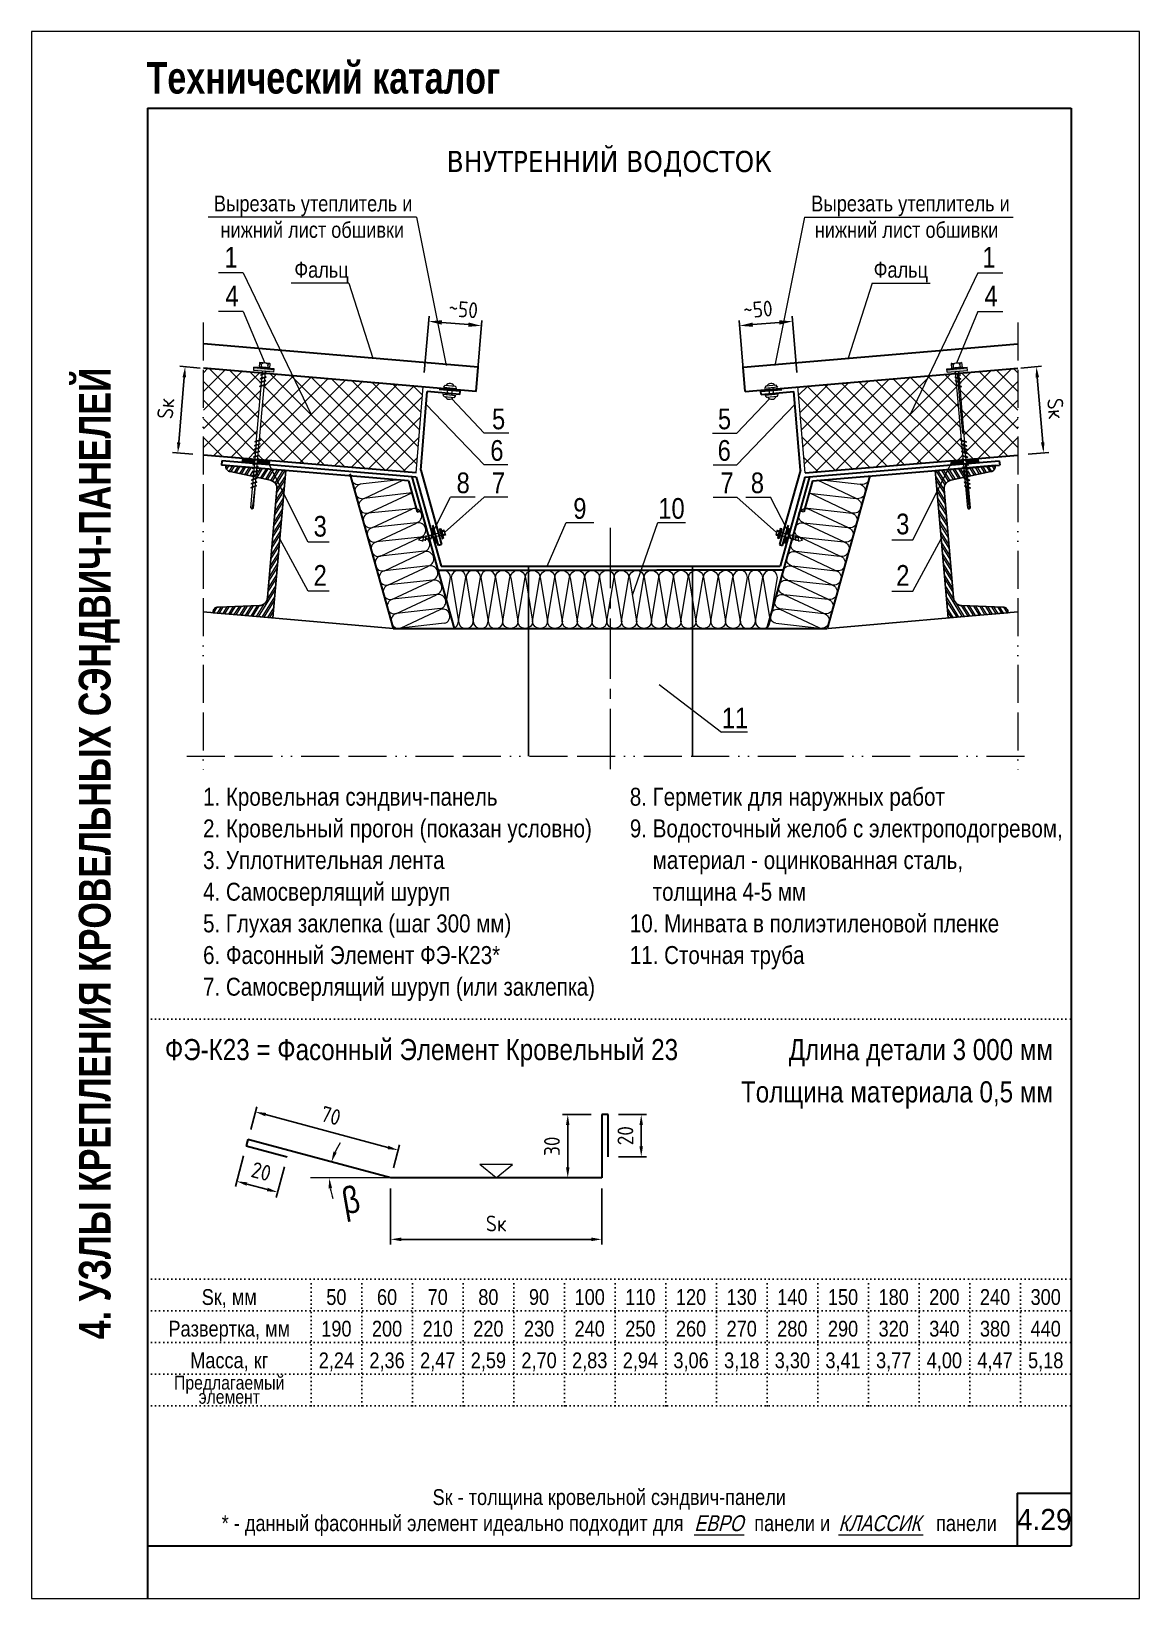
# Model space of a CAD drawing. Extents: x 5821 to 16321, y -13531 to 5774.
# Drawn here: x 14221 to 15271, y -13531 to -12046 of the extents above; entities that cross this region are included whole.
import ezdxf
from ezdxf.enums import TextEntityAlignment as Align

# ---------------------------------------------------------------- set-up
doc = ezdxf.new("R2010")
doc.units = 0
doc.header["$LTSCALE"] = 3
for name, pattern in [('ACAD_ISO13W100', [36, 12, -3, 12, -3, 0, -3, 0, -3]), ('CENTER2', [28.575, 19.05, -3.175, 3.175, -3.175]), ('DOT2', [0.125, 0, -0.125])]:
    doc.linetypes.add(name, pattern=pattern)
doc.layers.get('0').update_dxf_attribs({"linetype": 'CONTINUOUS', "lineweight": 30})
doc.layers.get('DEFPOINTS').update_dxf_attribs({"linetype": 'CONTINUOUS'})
for name, color, linetype, lineweight in [('Logo', 1, 'CONTINUOUS', 9), ('new_fill', 8, 'CONTINUOUS', 13), ('RAZMER', 7, 'CONTINUOUS', 9), ('Нащельники', 1, 'CONTINUOUS', 30), ('Саморезы', 7, 'CONTINUOUS', 13)]:
    doc.layers.add(name, color=color, linetype=linetype, lineweight=lineweight)
doc.layers.add('Punktir', color=7, linetype='CONTINUOUS')
doc.layers.add('Прогон', color=7, linetype='CONTINUOUS')
doc.styles.add('LOGO', font='HATTEN.TTF')
doc.styles.add('ROMANS', font='romans.shx', dxfattribs={"width": 0.85})
doc.styles.get("Standard").update_dxf_attribs({"font": 'TAHOMA.TTF'})
doc.styles.add('style1', font='ARIALN.TTF')
doc.styles.add('style2', font='impact.TTF')
doc.styles.add('курсив', font='ARIAL.TTF', dxfattribs={"width": 0.8, "oblique": 15})
doc.dimstyles.new('2.5', dxfattribs={"dimscale": 5, "dimtxt": 3, "dimasz": 2, "dimexe": 1, "dimexo": 2, "dimgap": 0, "dimtad": 0, "dimdec": 0, "dimlfac": 0.5, "dimzin": 9, "dimdsep": 46, "dimtxsty": 'ROMANS', "dimcen": -3, "dimdle": 1, "dimclrd": 256, "dimclre": 256, "dimclrt": 256, "dimadec": 0, "dimazin": 0, "dimtfac": 1, "dimtdec": 0, "dimtofl": 0, "dimtmove": 2, "dimatfit": 3, "dimfxl": 0, "dimtvp": 1, "dimtolj": 1, "dimtzin": 9, "dimarcsym": 0})
doc.dimstyles.new('5', dxfattribs={"dimscale": 5, "dimtxt": 3, "dimasz": 2.5, "dimexe": 1, "dimexo": 3, "dimgap": 0, "dimtad": 0, "dimdec": 0, "dimzin": 9, "dimdsep": 46, "dimtxsty": 'ROMANS', "dimblk2": 'OBLIQUE', "dimcen": -3, "dimdle": 1.5, "dimclrd": 256, "dimclre": 256, "dimclrt": 256, "dimadec": 0, "dimazin": 0, "dimtfac": 1, "dimtdec": 0, "dimtofl": 0, "dimtmove": 2, "dimatfit": 3, "dimfxl": 0, "dimtvp": 1, "dimtolj": 1, "dimtzin": 9, "dimarcsym": 0})

msp = doc.modelspace()

# ---------------------------------------------------------------- texts
msp.add_text('ВНУТРЕННИЙ ВОДОСТОК', height=20).set_placement((14768.59, -12179.49), align=Align.CENTER)
at = {"style": 'style1'}
for s, height, p in [('Вырезать утеплитель и ', 15, (14394.03, -12216.86)), ('Вырезать утеплитель и ', 15, (14959.93, -12216.86)), ('нижний лист обшивки', 15, (14400.28, -12241.86)), ('нижний лист обшивки', 15, (14963.29, -12241.86)), ('1', 19.61, (14404.05, -12270.07)), ('1', 19.61, (15122.14, -12270.07)), ('Фальц', 15, (14470.29, -12279.63)), ('Фальц', 15, (15019.13, -12279.63)), ('4', 19.61, (14404.94, -12306.67)), ('4', 19.61, (15124.13, -12306.67)), ('5', 19.61, (14657.52, -12423.26)), ('5', 19.61, (14871.55, -12423.26)), ('6', 19.61, (14655.91, -12453.15)), ('6', 19.61, (14871.3, -12453.15)), ('8', 19.61, (14623.97, -12483.82)), ('7', 19.61, (14657.36, -12483.82)), ('7', 19.61, (14873.94, -12483.82)), ('8', 19.61, (14902.73, -12483.82)), ('9', 19.61, (14734.53, -12508.07)), ('10', 19.612, (14815.04, -12508.07)), ('3', 19.61, (15040.43, -12522.81)), ('3', 19.61, (14488.51, -12524.96)), ('2', 19.61, (14488.51, -12571.53)), ('2', 19.61, (15040.46, -12571.53)), ('11', 19.612, (14875.24, -12706.57)), ('1. Кровельная сэндвич-панель', 17, (14383.79, -12779.93)), ('8. Герметик для наружных работ', 17, (14788.11, -12779.93)), ('2. Кровельный прогон (показан условно)', 17, (14383.79, -12809.93)), ('9. Водосточный желоб с электроподогревом,', 17, (14788.11, -12809.93)), ('3. Уплотнительная лента', 17, (14383.79, -12839.93)), ('    материал - оцинкованная сталь,', 17, (14788.11, -12839.93)), ('4. Самосверлящий шуруп', 17, (14383.79, -12869.93)), ('    толщина 4-5 мм', 17, (14788.11, -12869.93)), ('5. Глухая заклепка (шаг 300 мм)', 17, (14383.79, -12899.93)), ('10. Минвата в полиэтиленовой пленке', 17, (14788.11, -12899.93)), ('6. Фасонный Элемент ФЭ-К23*', 17, (14383.79, -12929.93)), ('11. Сточная труба', 17, (14788.11, -12929.93)), ('7. Самосверлящий шуруп (или заклепка)', 17, (14383.79, -12959.93)), ('ФЭ-К23 = Фасонный Элемент Кровельный 23', 20, (14347.63, -13021.01))]:
    msp.add_text(s, height=height, dxfattribs=at).set_placement(p)
for s, p in [('Длина детали 3 000 мм', (15189.09, -13021.01)), ('Толщина материала 0,5 мм', (15189.09, -13061.05))]:
    msp.add_text(s, height=20, dxfattribs=at).set_placement(p, align=Align.RIGHT)
for s, height, p in [('Sк, мм', 15, (14408.59, -13252.96)), ('50', 15, (14510.09, -13252.96)), ('60', 15, (14558.09, -13252.96)), ('70', 15, (14606.09, -13252.96)), ('80', 15, (14654.09, -13252.96)), ('90', 15, (14702.09, -13252.96)), ('100', 15, (14750.09, -13252.96)), ('110', 15, (14798.09, -13252.96)), ('120', 15, (14846.09, -13252.96)), ('130', 15, (14894.09, -13252.96)), ('140', 15, (14942.09, -13252.96)), ('150', 15, (14990.09, -13252.96)), ('180', 15, (15038.09, -13252.96)), ('200', 15, (15086.09, -13252.96)), ('240', 15, (15134.09, -13252.96)), ('300', 15, (15182.09, -13252.96)), ('Развертка, мм', 15, (14408.59, -13282.96)), ('190', 15, (14510.09, -13282.96)), ('200', 15, (14558.09, -13282.96)), ('210', 15, (14606.09, -13282.96)), ('220', 15, (14654.09, -13282.96)), ('230', 15, (14702.09, -13282.96)), ('240', 15, (14750.09, -13282.96)), ('250', 15, (14798.09, -13282.96)), ('260', 15, (14846.09, -13282.96)), ('270', 15, (14894.09, -13282.96)), ('280', 15, (14942.09, -13282.96)), ('290', 15, (14990.09, -13282.96)), ('320', 15, (15038.09, -13282.96)), ('340', 15, (15086.09, -13282.96)), ('380', 15, (15134.09, -13282.96)), ('440', 15, (15182.09, -13282.96)), ('Масса, кг', 15, (14408.59, -13312.96)), ('2,24', 15, (14510.09, -13312.96)), ('2,36', 15, (14558.09, -13312.96)), ('2,47', 15, (14606.09, -13312.96)), ('2,59', 15, (14654.09, -13312.96)), ('2,70', 15, (14702.09, -13312.96)), ('2,83', 15, (14750.09, -13312.96)), ('2,94', 15, (14798.09, -13312.96)), ('3,06', 15, (14846.09, -13312.96)), ('3,18', 15, (14894.09, -13312.96)), ('3,30', 15, (14942.09, -13312.96)), ('3,41', 15, (14990.09, -13312.96)), ('3,77', 15, (15038.09, -13312.96)), ('4,00', 15, (15086.09, -13312.96)), ('4,47', 15, (15134.09, -13312.96)), ('5,18', 15, (15182.09, -13312.96)), ('Предлагаемый', 13, (14408.59, -13333.12)), ('элемент', 13, (14408.59, -13346.54)), ('Sк - толщина кровельной сэндвич-панели', 15, (14768.59, -13442.5)), ('* - данный фасонный элемент идеально подходит для              панели и                     панели', 15, (14768.59, -13467.24))]:
    msp.add_text(s, height=height, dxfattribs=at).set_placement(p, align=Align.CENTER)
at = {"color": 1, "style": 'курсив', "oblique": 15, "width": 0.8}
for s, p in [('ЕВРО', (14872.41, -13467.24)), ('КЛАССИК', (15024.7, -13467.24))]:
    msp.add_text(s, height=15, dxfattribs=at).set_placement(p, align=Align.CENTER)
at = {"layer": 'new_fill', "style": 'style2'}
msp.add_text('Технический каталог', height=30, dxfattribs=at).set_placement((14330.3, -12105.19))
msp.add_text('4. УЗЛЫ КРЕПЛЕНИЯ КРОВЕЛЬНЫХ СЭНДВИЧ-ПАНЕЛЕЙ', height=30, rotation=90, dxfattribs=at).set_placement((14296.09, -12825.17), align=Align.CENTER)
at = {"layer": 'new_fill', "style": 'LOGO'}
msp.add_text('4.29', height=20, dxfattribs=at).set_placement((15180.64, -13456.24), align=Align.MIDDLE_CENTER)
at = {"layer": 'RAZMER', "insert": (14524.4, -13157.19), "char_height": 25, "attachment_point": 5, "rotation": 10, "style": 'ROMANS'}
msp.add_mtext('\\A1;{\\fGreekS|b0|i0|c204|p0;b}', dxfattribs=at)

# ---------------------------------------------------------------- blocks, each defined once
blk = doc.blocks.new('1volna')
at = {"layer": 'new_fill'}
for p, q in [((2.7, -16.2), (-2.7, 16.2)), ((8.1, 16.2), (2.7, -16.2)), ((13.7, -16.2), (8.3, 16.2)), ((19.1, 16.2), (13.7, -16.2)), ((24.7, -16.2), (19.3, 16.2)), ((30, 16.2), (24.7, -16.2)), ((35.9, -16.2), (30.5, 16.2)), ((41.3, 16.2), (35.9, -16.2))]:
    blk.add_line(p, q, dxfattribs=at)
for centre, start, end in [((2.7, 16.2), 0, 180), ((13.7, 16.2), 0, 180), ((24.7, 16.2), 0, 180), ((35.9, 16.2), 0, 180), ((-2.9, -16.2), 180, 270), ((-2.7, -16.2), 270, 0), ((8.1, -16.2), 180, 270), ((8.3, -16.2), 270, 0), ((19.1, -16.2), 180, 270), ((19.3, -16.2), 270, 0), ((30, -16.2), 180, 270), ((30.5, -16.2), 270, 0)]:
    blk.add_arc(centre, 5.4, start, end, dxfattribs=at)
blk = doc.blocks.new('саморез4')
at = {"layer": 'new_fill'}
blk.add_hatch(color=254, dxfattribs=at).paths.add_polyline_path([(-2.4, -9.4), (0, -9.4), (0, 9.8), (-2.4, 9.8)])
at = {"layer": 'Саморезы', "ltscale": 150}
for p, q in [((-7.9, 5), (-3.1, 5)), ((-7.9, -5), (-7.9, 5)), ((-5.9, 3.1), (-3.1, 3.1)), ((-3.8, -5), (-3.8, 5)), ((0, 9.8), (-3.1, 9.8)), ((-3.1, -9.4), (-3.1, 9.8)), ((-2.4, -9.4), (-2.4, 9.8)), ((0, -9.4), (0, 9.8)), ((64.9, 1.5), (0, 1.5)), ((1.3, -2.2), (3.4, 2.7)), ((1.9, -2.2), (4, 2.7)), ((3.7, 2.9), (3.4, 2.7)), ((3.7, 2.9), (4, 2.7)), ((4.9, -2.2), (7, 2.7)), ((5.5, -2.2), (7.6, 2.7)), ((7.3, 2.9), (7, 2.7)), ((7.3, 2.9), (7.6, 2.7)), ((8.6, -2.2), (10.7, 2.7)), ((9.2, -2.2), (11.3, 2.7)), ((11, 2.9), (10.7, 2.7)), ((11, 2.9), (11.3, 2.7)), ((12.2, -2.2), (14.3, 2.7)), ((12.8, -2.2), (14.9, 2.7)), ((14.6, 2.9), (14.3, 2.7)), ((14.6, 2.9), (14.9, 2.7)), ((64.9, -2.2), (67, 2.7)), ((65.6, -2.2), (67.7, 2.7)), ((67.3, 2.9), (67, 2.7)), ((130, 1.3), (67.1, 1.3)), ((67.3, 2.9), (67.7, 2.7)), ((68.6, -2.2), (70.7, 2.7)), ((69.2, -2.2), (71.3, 2.7)), ((71, 2.9), (70.7, 2.7)), ((71, 2.9), (71.3, 2.7)), ((72.2, -2.2), (74.3, 2.7)), ((72.8, -2.2), (74.9, 2.7)), ((74.6, 2.9), (74.3, 2.7)), ((74.6, 2.9), (74.9, 2.7)), ((75.8, -2.2), (77.9, 2.7)), ((76.4, -2.2), (78.5, 2.7)), ((78.2, 2.9), (77.9, 2.7)), ((78.2, 2.9), (78.5, 2.7)), ((79.5, -2.2), (81.5, 2.7)), ((80.1, -2.2), (82.2, 2.7)), ((81.9, 2.9), (81.5, 2.7)), ((81.9, 2.9), (82.2, 2.7)), ((83.1, -2.2), (85.2, 2.7)), ((83.7, -2.2), (85.8, 2.7)), ((85.5, 2.9), (85.2, 2.7)), ((85.5, 2.9), (85.8, 2.7)), ((86.7, -2.2), (88.8, 2.7)), ((87.3, -2.2), (89.4, 2.7)), ((89.1, 2.9), (88.8, 2.7)), ((89.1, 2.9), (89.4, 2.7)), ((90.3, -2.2), (92.4, 2.7)), ((90.9, -2.2), (93, 2.7)), ((92.7, 2.9), (92.4, 2.7)), ((92.7, 2.9), (93, 2.7)), ((94, -2.2), (96.1, 2.7)), ((94.6, -2.2), (96.7, 2.7)), ((96.4, 2.9), (96.1, 2.7)), ((96.4, 2.9), (96.7, 2.7)), ((97.6, -2.2), (99.7, 2.7)), ((98.2, -2.2), (100.3, 2.7)), ((100, 2.9), (99.7, 2.7)), ((100, 2.9), (100.3, 2.7)), ((101.2, -2.2), (103.3, 2.7)), ((101.8, -2.2), (103.9, 2.7)), ((103.6, 2.9), (103.3, 2.7)), ((103.6, 2.9), (103.9, 2.7)), ((104.8, -2.2), (106.9, 2.7)), ((105.5, -2.2), (107.6, 2.7)), ((107.2, 2.9), (106.9, 2.7)), ((107.2, 2.9), (107.6, 2.7)), ((108.5, -2.2), (110.6, 2.7)), ((109.1, -2.2), (111.2, 2.7)), ((110.9, 2.9), (110.6, 2.7)), ((110.9, 2.9), (111.2, 2.7)), ((130, 1.3), (131.2, 0)), ((-7.9, -5), (-3.1, -5)), ((-5.9, -3.1), (-3.1, -3.1)), ((0, -9.4), (-3.1, -9.4)), ((64.9, -1.5), (0, -1.5)), ((64.9, -1.5), (0, -1.5)), ((1.6, -2.4), (1.3, -2.2)), ((1.6, -2.4), (1.9, -2.2)), ((5.2, -2.4), (4.9, -2.2)), ((5.2, -2.4), (5.5, -2.2)), ((8.9, -2.4), (8.6, -2.2)), ((8.9, -2.4), (9.2, -2.2)), ((12.5, -2.4), (12.2, -2.2)), ((12.5, -2.4), (12.8, -2.2)), ((65.3, -2.4), (64.9, -2.2)), ((65.3, -2.4), (65.6, -2.2)), ((130, -1.3), (67.1, -1.3)), ((68.9, -2.4), (68.6, -2.2)), ((68.9, -2.4), (69.2, -2.2)), ((72.5, -2.4), (72.2, -2.2)), ((72.5, -2.4), (72.8, -2.2)), ((76.1, -2.4), (75.8, -2.2)), ((76.1, -2.4), (76.4, -2.2)), ((79.8, -2.4), (79.5, -2.2)), ((79.8, -2.4), (80.1, -2.2)), ((83.4, -2.4), (83.1, -2.2)), ((83.4, -2.4), (83.7, -2.2)), ((87, -2.4), (86.7, -2.2)), ((87, -2.4), (87.3, -2.2)), ((90.6, -2.4), (90.3, -2.2)), ((90.6, -2.4), (90.9, -2.2)), ((94.3, -2.4), (94, -2.2)), ((94.3, -2.4), (94.6, -2.2)), ((97.9, -2.4), (97.6, -2.2)), ((97.9, -2.4), (98.2, -2.2)), ((101.5, -2.4), (101.2, -2.2)), ((101.5, -2.4), (101.8, -2.2)), ((105.1, -2.4), (104.8, -2.2)), ((105.1, -2.4), (105.5, -2.2)), ((108.8, -2.4), (108.5, -2.2)), ((108.8, -2.4), (109.1, -2.2)), ((130, -1.3), (131.2, 0))]:
    blk.add_line(p, q, dxfattribs=at)
at = {"layer": 'Саморезы'}
for p, q in [((67.1, 1.3), (64.9, 1.5)), ((67.1, -1.3), (64.9, -1.5))]:
    blk.add_line(p, q, dxfattribs=at)
at = {"layer": 'Саморезы', "ltscale": 150}
for centre, radius, start, end in [((-5.9, 5.1), 2, 182.373, 269.9653), ((-5.9, 1.1), 2, 90.0347, 177.627), ((80.3, 1057.7), 1058.9, 271.592, 272.7554), ((-5.9, -1.1), 2, 182.373, 269.9653), ((-5.9, -5.1), 2, 90.0347, 177.627)]:
    blk.add_arc(centre, radius, start, end, dxfattribs=at)
blk = doc.blocks.new('*D1660')
at = {"layer": 'DEFPOINTS', "color": 0, "transparency": 16777216}
for p in [(14892.1, -12325.2), (14947.5, -12384.6), (14897.4, -12388.7)]:
    blk.add_point(p, dxfattribs=at)
at = {"layer": 'RAZMER', "lineweight": -2, "transparency": 16777216}
for p, q in [((14896.1, -12373.8), (14891.7, -12320.2)), ((14929.7, -12322.1), (14904.6, -12324.1)), ((14946.2, -12369.6), (14941.8, -12316))]:
    blk.add_line(p, q, dxfattribs=at)
at = {"layer": 'RAZMER', "transparency": 16777216}
for points in [[(14904.4, -12322.1), (14904.7, -12326.2), (14892.1, -12325.2)], [(14929.6, -12320), (14929.9, -12324.1), (14942.2, -12321)]]:
    blk.add_solid(points, dxfattribs=at)
at = {"layer": 'RAZMER', "transparency": 16777216, "insert": (14909.4, -12309.7), "char_height": 15, "attachment_point": 5, "rotation": 4.7346, "style": 'ROMANS'}
blk.add_mtext('\\A1;~50', dxfattribs=at)
blk = doc.blocks.new('_OBLIQUE')
at = {"color": 0, "linetype": 'ByBlock'}
blk.add_line((-0.5, -0.5), (0.5, 0.5), dxfattribs=at)
blk = doc.blocks.new('саморез1')
at = {"layer": 'new_fill'}
blk.add_hatch(color=254, dxfattribs=at).paths.add_polyline_path([(-1.2, -4.8), (0, -4.8), (0, 4.8), (-1.2, 4.8)])
at = {"layer": 'Саморезы', "ltscale": 150}
for p, q in [((-3.9, 2.6), (-1.5, 2.6)), ((-3.9, 2.6), (-3.9, -2.4)), ((-2.9, 1.7), (-1.5, 1.7)), ((-1.9, 2.6), (-1.9, -2.4)), ((0, 4.8), (-1.5, 4.8)), ((-1.5, 4.8), (-1.5, -4.8)), ((-1.2, 4.8), (-1.2, -4.8)), ((0, 4.8), (0, -4.8)), ((19.2, 1.4), (0, 1.4)), ((8.4, 2.4), (10.5, -2.4)), ((11.1, 2.4), (13.2, -2.4)), ((13.8, 2.4), (15.9, -2.4)), ((16.4, 2.4), (18.5, -2.4)), ((19.2, 1.4), (21.8, 0)), ((19.2, -1.4), (21.8, 0)), ((-3.9, -2.4), (-1.5, -2.4)), ((-2.9, -1.4), (-1.5, -1.4)), ((0, -4.8), (-1.5, -4.8)), ((0, -1.4), (19.2, -1.4))]:
    blk.add_line(p, q, dxfattribs=at)
for centre, start, end in [((-2.9, 2.7), 182.373, 269.9653), ((-2.9, 0.7), 90.0347, 177.627), ((-2.9, -0.4), 182.373, 269.9653), ((-2.9, -2.4), 90.0347, 177.627)]:
    blk.add_arc(centre, 1, start, end, dxfattribs=at)
blk = doc.blocks.new('*D1661')
at = {"layer": 'DEFPOINTS', "color": 0, "transparency": 16777216}
for p in [(15148.7, -12366.1), (15155.5, -12447.7), (15180.1, -12445.7)]:
    blk.add_point(p, dxfattribs=at)
at = {"layer": 'RAZMER', "lineweight": -2, "transparency": 16777216}
for p, q in [((15158.6, -12365.3), (15178.2, -12363.6)), ((15174.1, -12374), (15179.3, -12435.7)), ((15165.5, -12446.9), (15185.1, -12445.2))]:
    blk.add_line(p, q, dxfattribs=at)
at = {"layer": 'RAZMER', "transparency": 16777216}
for points in [[(15175.8, -12373.9), (15172.4, -12374.1), (15173.3, -12364)], [(15180.9, -12435.5), (15177.6, -12435.8), (15180.1, -12445.7)]]:
    blk.add_solid(points, dxfattribs=at)
at = {"layer": 'RAZMER', "transparency": 16777216, "insert": (15191.6, -12403.6), "char_height": 15, "attachment_point": 5, "rotation": 274.7952, "style": 'ROMANS'}
blk.add_mtext('\\A1;S{\\Fromans.shx|c204;к}', dxfattribs=at)
blk = doc.blocks.new('*D1662')
at = {"layer": 'DEFPOINTS', "color": 0, "transparency": 16777216}
for p in [(14647.5, -12325.2), (14592.2, -12384.6), (14642.3, -12388.7)]:
    blk.add_point(p, dxfattribs=at)
at = {"layer": 'RAZMER', "lineweight": -2, "transparency": 16777216}
for p, q in [((14593.4, -12369.6), (14597.9, -12316)), ((14609.9, -12322.1), (14635.1, -12324.1)), ((14643.5, -12373.8), (14648, -12320.2))]:
    blk.add_line(p, q, dxfattribs=at)
at = {"layer": 'RAZMER', "transparency": 16777216}
for points in [[(14610.1, -12320), (14609.7, -12324.1), (14597.5, -12321)], [(14635.3, -12322.1), (14634.9, -12326.2), (14647.5, -12325.2)]]:
    blk.add_solid(points, dxfattribs=at)
at = {"layer": 'RAZMER', "transparency": 16777216, "insert": (14630.3, -12309.7), "char_height": 15, "attachment_point": 5, "rotation": 355.2654, "style": 'ROMANS'}
blk.add_mtext('\\A1;~50', dxfattribs=at)
blk = doc.blocks.new('*D1663')
at = {"layer": 'DEFPOINTS', "color": 0, "transparency": 16777216}
for p in [(14391, -12366.1), (14359.9, -12445.7), (14384.1, -12447.7)]:
    blk.add_point(p, dxfattribs=at)
at = {"layer": 'RAZMER', "lineweight": -2, "transparency": 16777216}
for p, q in [((14381, -12365.3), (14361.8, -12363.6)), ((14365.9, -12374), (14360.8, -12435.7)), ((14374.2, -12446.9), (14354.9, -12445.3))]:
    blk.add_line(p, q, dxfattribs=at)
at = {"layer": 'RAZMER', "transparency": 16777216}
for points in [[(14364.3, -12373.9), (14367.6, -12374.2), (14366.8, -12364.1)], [(14359.1, -12435.6), (14362.4, -12435.9), (14359.9, -12445.7)]]:
    blk.add_solid(points, dxfattribs=at)
at = {"layer": 'RAZMER', "transparency": 16777216, "insert": (14348.4, -12403.6), "char_height": 15, "attachment_point": 5, "rotation": 85.2048, "style": 'ROMANS'}
blk.add_mtext('\\A1;S{\\Fromans.shx|c204;к}', dxfattribs=at)
blk = doc.blocks.new('*D1664')
at = {"layer": 'DEFPOINTS', "color": 0, "transparency": 16777216}
for p in [(14767.5, -13072.6), (14798.9, -13072.6), (14767.5, -13112.6)]:
    blk.add_point(p, dxfattribs=at)
at = {"layer": 'RAZMER', "lineweight": -2, "transparency": 16777216}
for p, q in [((14777.5, -13072.6), (14803.9, -13072.6)), ((14798.9, -13102.6), (14798.9, -13082.6)), ((14777.5, -13112.6), (14803.9, -13112.6))]:
    blk.add_line(p, q, dxfattribs=at)
at = {"layer": 'RAZMER', "transparency": 16777216}
for points in [[(14797.2, -13082.6), (14800.5, -13082.6), (14798.9, -13072.6)], [(14797.2, -13102.6), (14800.5, -13102.6), (14798.9, -13112.6)]]:
    blk.add_solid(points, dxfattribs=at)
at = {"layer": 'RAZMER', "transparency": 16777216, "insert": (14783.9, -13092.6), "char_height": 15, "attachment_point": 5, "rotation": 90, "style": 'ROMANS'}
blk.add_mtext('\\A1;20', dxfattribs=at)
blk = doc.blocks.new('*D1665')
at = {"layer": 'DEFPOINTS', "color": 0, "transparency": 16777216}
for p in [(14761.5, -13072.6), (14729.3, -13132.6), (14761.5, -13132.6)]:
    blk.add_point(p, dxfattribs=at)
at = {"layer": 'RAZMER', "lineweight": -2, "transparency": 16777216}
for p, q in [((14751.5, -13072.6), (14724.3, -13072.6)), ((14729.3, -13082.6), (14729.3, -13122.6)), ((14751.5, -13132.6), (14724.3, -13132.6))]:
    blk.add_line(p, q, dxfattribs=at)
at = {"layer": 'RAZMER', "transparency": 16777216}
for points in [[(14727.6, -13082.6), (14730.9, -13082.6), (14729.3, -13072.6)], [(14727.6, -13122.6), (14730.9, -13122.6), (14729.3, -13132.6)]]:
    blk.add_solid(points, dxfattribs=at)
at = {"layer": 'RAZMER', "transparency": 16777216, "insert": (14714.3, -13102.6), "char_height": 15, "attachment_point": 5, "rotation": 90, "style": 'ROMANS'}
blk.add_mtext('\\A1;30', dxfattribs=at)
blk = doc.blocks.new('*D1666')
at = {"layer": 'DEFPOINTS', "color": 0, "transparency": 16777216}
for p in [(14561.5, -13132.6), (14761.5, -13132.6), (14561.5, -13190.8)]:
    blk.add_point(p, dxfattribs=at)
at = {"layer": 'RAZMER', "lineweight": -2, "transparency": 16777216}
for p, q in [((14561.5, -13142.6), (14561.5, -13195.8)), ((14761.5, -13142.6), (14761.5, -13195.8)), ((14751.5, -13190.8), (14571.5, -13190.8))]:
    blk.add_line(p, q, dxfattribs=at)
at = {"layer": 'RAZMER', "transparency": 16777216}
for points in [[(14571.5, -13189.1), (14571.5, -13192.5), (14561.5, -13190.8)], [(14751.5, -13189.1), (14751.5, -13192.5), (14761.5, -13190.8)]]:
    blk.add_solid(points, dxfattribs=at)
at = {"layer": 'RAZMER', "transparency": 16777216, "insert": (14661.5, -13175.8), "char_height": 15, "attachment_point": 5, "style": 'ROMANS'}
blk.add_mtext('\\A1;S{\\Fromans.shx|c204;к}', dxfattribs=at)
blk = doc.blocks.new('*D1667')
at = {"layer": 'DEFPOINTS', "color": 0, "transparency": 16777216}
for p in [(14433.3, -13070), (14426.3, -13096.3), (14561.5, -13132.6)]:
    blk.add_point(p, dxfattribs=at)
at = {"layer": 'RAZMER', "lineweight": -2, "transparency": 16777216}
for p, q in [((14428.9, -13086.7), (14434.6, -13065.2)), ((14558.9, -13103.7), (14443, -13072.6)), ((14564.1, -13122.9), (14569.8, -13101.4))]:
    blk.add_line(p, q, dxfattribs=at)
at = {"layer": 'RAZMER', "transparency": 16777216}
for points in [[(14443.4, -13071), (14442.6, -13074.2), (14433.3, -13070)], [(14559.3, -13102.1), (14558.5, -13105.3), (14568.6, -13106.3)]]:
    blk.add_solid(points, dxfattribs=at)
at = {"layer": 'RAZMER', "transparency": 16777216, "insert": (14504.8, -13073.7), "char_height": 15, "attachment_point": 5, "rotation": 345, "style": 'ROMANS'}
blk.add_mtext('\\A1;70', dxfattribs=at)
blk = doc.blocks.new('*D1668')
at = {"layer": 'DEFPOINTS', "color": 0, "transparency": 16777216}
for p in [(14424.7, -13102.1), (14463.4, -13112.5), (14415.7, -13135.8)]:
    blk.add_point(p, dxfattribs=at)
at = {"layer": 'RAZMER', "lineweight": -2, "transparency": 16777216}
for p, q in [((14422.1, -13111.8), (14414.4, -13140.6)), ((14460.8, -13122.1), (14453, -13151)), ((14444.7, -13143.5), (14425.4, -13138.4))]:
    blk.add_line(p, q, dxfattribs=at)
at = {"layer": 'RAZMER', "transparency": 16777216}
for points in [[(14425.8, -13136.8), (14424.9, -13140), (14415.7, -13135.8)], [(14445.1, -13141.9), (14444.3, -13145.2), (14454.3, -13146.1)]]:
    blk.add_solid(points, dxfattribs=at)
at = {"layer": 'RAZMER', "transparency": 16777216, "insert": (14438.9, -13126.5), "char_height": 15, "attachment_point": 5, "rotation": 345, "style": 'ROMANS'}
blk.add_mtext('\\A1;20', dxfattribs=at)

# ---------------------------------------------------------------- dimensions: what is measured, and where the dimension line sits
at = {"layer": 'RAZMER'}
for base, p1, p2, angle, picture, middle in [((14647.55, -12325.17), (14592.19, -12384.59), (14642.28, -12388.74), 355.26543, '*D1662', (14630.29, -12309.65)), ((14892.11, -12325.17), (14947.46, -12384.59), (14897.37, -12388.74), 184.73457, '*D1660', (14909.36, -12309.65))]:
    dim = msp.add_linear_dim(base=base, p1=p1, p2=p2, angle=angle, text='~<>', dimstyle='5', dxfattribs=at)
    dim.commit()
    dim.dimension.update_dxf_attribs({"geometry": picture, "text_midpoint": middle, "dimtype": 161})
for p1, p2, distance, picture, middle in [((14390.99, -12366.1), (14384.14, -12447.71), -24.3, '*D1663', (14348.4, -12403.62)), ((15148.67, -12366.1), (15155.51, -12447.71), 24.67, '*D1661', (15191.63, -12403.59))]:
    dim = msp.add_aligned_dim(p1=p1, p2=p2, distance=distance, text='S{\\Fromans.shx|c204;к}', dimstyle='2.5', dxfattribs=at)
    dim.commit()
    dim.dimension.update_dxf_attribs({"geometry": picture, "text_midpoint": middle})
for p1, p2, distance, picture, middle in [((14561.51, -13132.56), (14426.28, -13096.32), -27.21, '*D1667', (14504.82, -13073.67)), ((14463.36, -13112.47), (14424.73, -13102.12), 34.85, '*D1668', (14438.91, -13126.47))]:
    dim = msp.add_aligned_dim(p1=p1, p2=p2, distance=distance, dimstyle='2.5', dxfattribs=at)
    dim.commit()
    dim.dimension.update_dxf_attribs({"geometry": picture, "text_midpoint": middle})
for base, p1, p2, picture, middle in [((14729.25, -13132.56), (14761.51, -13072.56), (14761.51, -13132.56), '*D1665', (14714.25, -13102.56)), ((14798.88, -13072.56), (14767.51, -13112.56), (14767.51, -13072.56), '*D1664', (14783.88, -13092.56))]:
    dim = msp.add_linear_dim(base=base, p1=p1, p2=p2, angle=270, dimstyle='2.5', dxfattribs=at)
    dim.commit()
    dim.dimension.update_dxf_attribs({"geometry": picture, "text_midpoint": middle})
dim = msp.add_linear_dim(base=(14561.51, -13190.79), p1=(14761.51, -13132.56), p2=(14561.51, -13132.56), text='S{\\Fromans.shx|c204;к}', dimstyle='2.5', dxfattribs=at)
dim.commit()
dim.dimension.update_dxf_attribs({"geometry": '*D1666', "text_midpoint": (14661.51, -13175.79)})

# ---------------------------------------------------------------- hatches: boundary and pattern name
at = {"layer": 'new_fill'}
h = msp.add_hatch(dxfattribs=at)
h.set_pattern_fill('ANSI37', color=256, scale=100, style=0)
h.set_pattern_definition([(135, (31951.612, -16917.016), (8.838835, 8.838835), []), (45, (31951.612, -16917.016), (8.838835, -8.838835), [])])
h.paths.add_polyline_path([(14441.87, -12381.57), (14442.95, -12381.21), (14442.65, -12380.72), (14441.93, -12380.95), (14442.19, -12377.95), (14443.27, -12377.6), (14442.97, -12377.1), (14442.24, -12377.34), (14442.5, -12374.34), (14443.59, -12373.99), (14443.29, -12373.49), (14442.56, -12373.73), (14442.82, -12370.73), (14443.36, -12370.55), (14592.3, -12383.21), (14585.56, -12464.61), (14436.96, -12452.14), (14436.47, -12451.34), (14435.56, -12451.64), (14435.82, -12448.64), (14437.09, -12448.22), (14436.79, -12447.73), (14435.87, -12448.03), (14436.13, -12445.03), (14437.41, -12444.61), (14437.11, -12444.11), (14436.19, -12444.42), (14436.45, -12441.42), (14437.72, -12441), (14437.42, -12440.5), (14436.5, -12440.8), (14436.77, -12437.8), (14438.04, -12437.39), (14437.74, -12436.89), (14436.82, -12437.19), (14436.98, -12435.33), (14437.19, -12434.16), (14438.36, -12433.77), (14438.05, -12433.28), (14437.33, -12433.51)])
h.paths.add_polyline_path([(14384.05, -12365.51), (14439.84, -12370.25), (14439.76, -12371.14), (14438.54, -12371.54), (14438.29, -12371.82), (14438.49, -12372.15), (14439.71, -12371.75), (14439.45, -12374.75), (14438.22, -12375.15), (14437.97, -12375.44), (14438.17, -12375.77), (14439.39, -12375.36), (14439.13, -12378.36), (14437.91, -12378.77), (14437.66, -12379.05), (14437.86, -12379.38), (14439.08, -12378.98), (14438.82, -12381.98), (14437.59, -12382.38), (14437.34, -12382.66), (14437.54, -12382.99), (14438.76, -12382.59), (14434.36, -12432.94), (14434.36, -12434.49), (14432.99, -12434.94), (14432.74, -12435.22), (14432.94, -12435.55), (14434.36, -12435.09), (14434.36, -12435.1), (14434.09, -12438.09), (14432.68, -12438.55), (14432.43, -12438.84), (14432.63, -12439.16), (14434.04, -12438.7), (14433.78, -12441.7), (14432.36, -12442.16), (14432.11, -12442.45), (14432.31, -12442.78), (14433.72, -12442.31), (14433.46, -12445.31), (14432.04, -12445.78), (14431.79, -12446.06), (14431.99, -12446.39), (14433.41, -12445.93), (14433.15, -12448.92), (14431.73, -12449.39), (14431.48, -12449.68), (14431.68, -12450), (14433.09, -12449.54), (14432.89, -12451.8), (14384.05, -12447.71)])
h = msp.add_hatch(dxfattribs=at)
h.set_pattern_fill('ANSI37', color=256, scale=100, style=0)
h.set_pattern_definition([(45, (-2411.96, -16917.016), (-8.838835, 8.838835), []), (135, (-2411.96, -16917.016), (-8.838835, -8.838835), [])])
h.paths.add_polyline_path([(15097.78, -12381.57), (15096.7, -12381.21), (15097, -12380.72), (15097.73, -12380.95), (15097.46, -12377.95), (15096.38, -12377.6), (15096.68, -12377.1), (15097.41, -12377.34), (15097.15, -12374.34), (15096.07, -12373.99), (15096.37, -12373.49), (15097.09, -12373.73), (15096.83, -12370.73), (15096.29, -12370.55), (14947.35, -12383.21), (14954.1, -12464.61), (15102.69, -12452.14), (15103.18, -12451.34), (15104.1, -12451.64), (15103.83, -12448.64), (15102.56, -12448.22), (15102.86, -12447.73), (15103.78, -12448.03), (15103.52, -12445.03), (15102.24, -12444.61), (15102.55, -12444.11), (15103.47, -12444.42), (15103.2, -12441.42), (15101.93, -12441), (15102.23, -12440.5), (15103.15, -12440.8), (15102.89, -12437.8), (15101.61, -12437.39), (15101.91, -12436.89), (15102.83, -12437.19), (15102.67, -12435.33), (15102.46, -12434.16), (15101.3, -12433.77), (15101.6, -12433.28), (15102.32, -12433.51)])
h.paths.add_polyline_path([(15155.6, -12365.51), (15099.81, -12370.25), (15099.89, -12371.14), (15101.11, -12371.54), (15101.36, -12371.82), (15101.16, -12372.15), (15099.94, -12371.75), (15100.2, -12374.75), (15101.43, -12375.15), (15101.68, -12375.44), (15101.48, -12375.77), (15100.26, -12375.36), (15100.52, -12378.36), (15101.75, -12378.77), (15101.99, -12379.05), (15101.8, -12379.38), (15100.57, -12378.98), (15100.84, -12381.98), (15102.06, -12382.38), (15102.31, -12382.66), (15102.11, -12382.99), (15100.89, -12382.59), (15105.29, -12432.94), (15105.3, -12434.49), (15106.66, -12434.94), (15106.91, -12435.22), (15106.71, -12435.55), (15105.3, -12435.09), (15105.3, -12435.1), (15105.56, -12438.09), (15106.98, -12438.55), (15107.23, -12438.84), (15107.03, -12439.16), (15105.61, -12438.7), (15105.87, -12441.7), (15107.29, -12442.16), (15107.54, -12442.45), (15107.34, -12442.78), (15105.93, -12442.31), (15106.19, -12445.31), (15107.61, -12445.78), (15107.86, -12446.06), (15107.66, -12446.39), (15106.24, -12445.93), (15106.51, -12448.92), (15107.92, -12449.39), (15108.17, -12449.68), (15107.98, -12450), (15106.56, -12449.54), (15106.76, -12451.8), (15155.6, -12447.71)])
h = msp.add_hatch(dxfattribs=at)
h.set_pattern_fill('ANSI32', color=256, scale=12.64, angle=13, style=0)
h.set_pattern_definition([(58, (2838.22, -15585.8375), (-4.019748, 2.5118173), []), (58, (2840.3973, -15585.335), (-4.019748, 2.5118173), [])])
h.paths.add_polyline_path([(14431.96, -12462.52), (14430.55, -12462.99), (14430.35, -12462.66), (14430.6, -12462.37), (14432.02, -12461.91), (14432.21, -12459.66), (14405.55, -12457.33), (14405.45, -12458.46, 0.4142136), (14409.59, -12463.39), (14431.48, -12468.11), (14431.65, -12466.13), (14430.23, -12466.6), (14430.03, -12466.27), (14430.28, -12465.99), (14431.7, -12465.52)])
h.paths.add_polyline_path([(14448.72, -12461.11), (14434.84, -12459.89), (14434.74, -12461.01), (14435.66, -12460.71), (14435.86, -12461.04), (14435.61, -12461.32), (14434.69, -12461.63), (14434.43, -12464.62), (14435.35, -12464.32), (14435.54, -12464.65), (14435.29, -12464.94), (14434.37, -12465.24), (14434.11, -12468.24), (14435.03, -12467.94), (14435.23, -12468.26), (14434.98, -12468.55), (14434.4, -12468.74), (14447.52, -12471.57, -0.3791009), (14453.8, -12480.05), (14444.82, -12582.56, -0.3979486), (14437.07, -12590.36), (14398.33, -12591.81, 0.4675605), (14393.3, -12597.08), (14449.97, -12602.04), (14460.3, -12484.17)])
h.paths.add_polyline_path([(14462.21, -12462.29), (14448.72, -12461.11), (14460.3, -12484.17)])
h = msp.add_hatch(dxfattribs=at)
h.set_pattern_fill('NET3', color=256, scale=10, style=0)
h.set_pattern_definition([(7e-15, (7025.866, -15432.0156), (0, 1.25), []), (60, (7025.866, -15432.0156), (-1.08253175, 0.625), []), (120, (7025.866, -15432.0156), (-1.08253175, -0.625), [])])
h.paths.add_polyline_path([(14431.16, -12453.29), (14431.41, -12453), (14432.83, -12452.54), (14432.89, -12451.87), (14421.28, -12450.95), (14420.93, -12454.81), (14432.55, -12455.79), (14432.78, -12453.15), (14431.36, -12453.62)])
h.paths.add_polyline_path([(14447.12, -12453), (14435.94, -12452.11), (14435.5, -12452.26), (14435.24, -12455.26), (14436.16, -12454.95), (14436.36, -12455.28), (14436.11, -12455.57), (14435.19, -12455.87), (14435.17, -12456.01), (14446.79, -12456.98)])
h = msp.add_hatch(dxfattribs=at)
h.set_pattern_fill('ANSI32', color=256, scale=12.64, angle=13, style=0)
h.set_pattern_definition([(122, (26701.4323, -15585.8375), (4.019748, 2.5118173), []), (122, (26699.255, -15585.335), (4.019748, 2.5118173), [])])
h.paths.add_polyline_path([(15107.69, -12462.52), (15109.1, -12462.99), (15109.3, -12462.66), (15109.05, -12462.37), (15107.63, -12461.91), (15107.44, -12459.66), (15134.1, -12457.33), (15134.2, -12458.46, -0.4142136), (15130.07, -12463.39), (15108.18, -12468.11), (15108, -12466.13), (15109.42, -12466.6), (15109.62, -12466.27), (15109.37, -12465.99), (15107.95, -12465.52)])
h.paths.add_polyline_path([(15090.93, -12461.11), (15104.81, -12459.89), (15104.91, -12461.01), (15103.99, -12460.71), (15103.79, -12461.04), (15104.04, -12461.32), (15104.96, -12461.63), (15105.23, -12464.62), (15104.31, -12464.32), (15104.11, -12464.65), (15104.36, -12464.94), (15105.28, -12465.24), (15105.54, -12468.24), (15104.62, -12467.94), (15104.42, -12468.26), (15104.67, -12468.55), (15105.25, -12468.74), (15092.13, -12471.57, 0.3791009), (15085.85, -12480.05), (15094.83, -12582.56, 0.3979486), (15102.58, -12590.36), (15141.32, -12591.81, -0.4675605), (15146.35, -12597.08), (15089.69, -12602.04), (15079.36, -12484.17)])
h.paths.add_polyline_path([(15077.44, -12462.29), (15090.93, -12461.11), (15079.36, -12484.17)])
h = msp.add_hatch(dxfattribs=at)
h.set_pattern_fill('NET3', color=256, scale=10, style=0)
h.set_pattern_definition([(180, (22513.7863, -15432.0156), (0, 1.25), []), (120, (22513.7863, -15432.0156), (1.08253175, 0.625), []), (60, (22513.7863, -15432.0156), (1.08253175, -0.625), [])])
h.paths.add_polyline_path([(15108.49, -12453.29), (15108.24, -12453), (15106.82, -12452.54), (15106.76, -12451.87), (15118.37, -12450.95), (15118.72, -12454.81), (15107.11, -12455.79), (15106.88, -12453.15), (15108.29, -12453.62)])
h.paths.add_polyline_path([(15092.53, -12453), (15103.71, -12452.11), (15104.15, -12452.26), (15104.41, -12455.26), (15103.49, -12454.95), (15103.3, -12455.28), (15103.55, -12455.57), (15104.47, -12455.87), (15104.48, -12456.01), (15092.87, -12456.98)])
h = msp.add_hatch(dxfattribs=at)
h.set_pattern_fill('NET3', color=256, scale=10, style=0)
h.set_pattern_definition([(180, (31951.6121, -16917.0157), (0, 1.25), []), (120, (31951.6121, -16917.0157), (1.082531755, 0.625), []), (60, (31951.6121, -16917.0157), (1.082531755, -0.625), [])])
h.paths.add_polyline_path([(14599.36, -12517.67), (14602.18, -12516.88), (14603.71, -12522.34), (14600.89, -12523.15)])
h.paths.add_polyline_path([(14601.65, -12525.84), (14604.47, -12525.03), (14605.99, -12530.46), (14603.16, -12531.25)])
h = msp.add_hatch(dxfattribs=at)
h.set_pattern_fill('NET3', color=256, scale=10, style=0)
h.set_pattern_definition([(0, (-2411.9598, -16917.0157), (0, 1.25), []), (60, (-2411.9598, -16917.0157), (-1.082531755, 0.625), []), (120, (-2411.9598, -16917.0157), (-1.082531755, -0.625), [])])
h.paths.add_polyline_path([(14940.3, -12517.67), (14937.47, -12516.88), (14935.94, -12522.34), (14938.76, -12523.15)])
h.paths.add_polyline_path([(14938.01, -12525.84), (14935.18, -12525.03), (14933.66, -12530.46), (14936.49, -12531.25)])

# ---------------------------------------------------------------- linework, layer by layer
at = {"color": 1}
for p, q in [((14331.09, -12119.09), (15206.09, -12119.09)), ((14331.09, -12119.09), (14331.09, -13531.24)), ((15206.09, -12119.09), (15206.09, -13481.24)), ((15155.18, -13431.24), (15206.09, -13431.24)), ((15155.18, -13431.24), (15155.18, -13481.24)), ((14331.09, -13481.24), (15206.09, -13481.24))]:
    msp.add_line(p, q, dxfattribs=at)
for p, q in [((14644.29, -12364.51), (14384.05, -12342.39)), ((14895.36, -12364.51), (15155.6, -12342.39)), ((14642.39, -12387.47), (14384.05, -12365.51)), ((14642.39, -12387.47), (14644.29, -12364.51)), ((14897.27, -12387.47), (14895.36, -12364.51)), ((14897.27, -12387.47), (15155.6, -12365.51)), ((14585.56, -12464.61), (14384.05, -12447.71)), ((14401.5, -12453.18), (14401.16, -12457.17)), ((14578.46, -12472.04), (14401.18, -12457.17)), ((14585.61, -12468.63), (14401.5, -12453.18)), ((14954.04, -12468.63), (15138.15, -12453.18)), ((14954.1, -12464.61), (15155.6, -12447.71)), ((14961.19, -12472.04), (15138.47, -12457.17)), ((15138.15, -12453.18), (15138.49, -12457.17)), ((14522.79, -12465.52), (14563.82, -12612.02)), ((14578.46, -12472.04), (14586.75, -12501.65)), ((14581.46, -12468.28), (14621.71, -12612)), ((14585.61, -12468.63), (14609.27, -12553.03)), ((14958.19, -12468.28), (14917.95, -12612)), ((14954.04, -12468.63), (14930.39, -12553.01)), ((14961.19, -12472.04), (14952.9, -12501.65)), ((15015.53, -12467.48), (14975.06, -12611.99)), ((14586.75, -12501.65), (14590.51, -12500.6)), ((14952.9, -12501.65), (14949.14, -12500.6)), ((14606.21, -12556.65), (14813.66, -12556.64)), ((14609.27, -12553.03), (14930.39, -12553.01)), ((14933.45, -12556.65), (14813.66, -12556.64)), ((14563.82, -12612.02), (14975.06, -12611.99))]:
    msp.add_line(p, q)
at = {"layer": 'Logo'}
for p, q in [((14849.07, -13470.81), (14896.31, -13470.81)), ((14985.69, -13470.81), (15066.14, -13470.81))]:
    msp.add_line(p, q, dxfattribs=at)
at = {"layer": 'new_fill'}
for p, q in [((14569.47, -12471.29), (14532.68, -12475.27)), ((14536.47, -12488.78), (14573.14, -12471.6)), ((15002.41, -12488.78), (14965.85, -12471.65)), ((14969.75, -12471.33), (15006.19, -12475.27)), ((14581.68, -12483.57), (14536.47, -12488.78)), ((14540.35, -12502.65), (14581.68, -12483.57)), ((14957.86, -12483.96), (15002.41, -12488.78)), ((14998.52, -12502.65), (14957.95, -12483.64)), ((14582.19, -12498.58), (14540.35, -12502.65)), ((14953.97, -12497.82), (14998.52, -12502.65)), ((14614.23, -12588.09), (14618.29, -12563.73)), ((14618.89, -12563.73), (14625.79, -12605.12)), ((14625.79, -12605.12), (14632.69, -12563.73)), ((14632.92, -12563.73), (14639.82, -12605.12)), ((14639.82, -12605.12), (14646.72, -12563.73)), ((14646.95, -12563.73), (14653.85, -12605.12)), ((14653.85, -12605.12), (14660.75, -12563.73)), ((14885.77, -12563.73), (14892.66, -12605.12)), ((14892.66, -12605.12), (14899.56, -12563.73)), ((14900.17, -12563.73), (14907.06, -12605.12)), ((14907.06, -12605.12), (14913.96, -12563.73)), ((14914.19, -12563.73), (14921.09, -12605.12)), ((14921.09, -12605.12), (14927.99, -12563.73))]:
    msp.add_line(p, q, dxfattribs=at)
for centre, start, end in [((14530.82, -12468.63), 195.645, 285.645), ((14534.54, -12481.92), 105.645, 195.645), ((14534.61, -12482.14), 195.645, 285.645), ((14538.33, -12495.43), 105.645, 195.645), ((14538.49, -12496.01), 195.645, 285.645), ((14611.39, -12563.73), 0, 139.44586), ((14625.79, -12563.73), 0, 180), ((14639.82, -12563.73), 0, 180), ((14653.85, -12563.73), 0, 180), ((14892.66, -12563.73), 0, 180), ((14907.06, -12563.73), 0, 180), ((14921.09, -12563.73), 0, 180), ((14618.89, -12605.12), 270, 0), ((14632.69, -12605.12), 180, 270), ((14632.92, -12605.12), 270, 0), ((14646.72, -12605.12), 180, 270), ((14646.95, -12605.12), 270, 0), ((14660.75, -12605.12), 180, 270), ((14660.98, -12605.12), 270, 0), ((14899.56, -12605.12), 180, 270), ((14900.17, -12605.12), 270, 0), ((14913.96, -12605.12), 180, 270), ((14914.19, -12605.12), 270, 0)]:
    msp.add_arc(centre, 6.9, start, end, dxfattribs=at)
at = {"layer": 'new_fill', "extrusion": (0, 0, -1)}
for centre, start_param, end_param in [((15008.05, -12468.63), 2.6292512, 4.2000475), ((15004.27, -12482.14), 2.6292512, 4.2000475), ((15000.55, -12495.43), 1.0584549, 2.6292512), ((15004.33, -12481.92), 1.0584549, 2.6292512), ((15000.38, -12496.01), 2.6292512, 4.2000475)]:
    msp.add_ellipse(centre, major_axis=(-4.88, 4.88), ratio=1, start_param=start_param, end_param=end_param, dxfattribs=at)
at = {"layer": 'Punktir'}
for p, q in [((14692.08, -12732.93), (14692.06, -12552.24)), ((14847.57, -12732.93), (14847.59, -12552.24))]:
    msp.add_line(p, q, dxfattribs=at)
at = {"layer": 'Punktir', "linetype": 'DOT2', "ltscale": 10}
for p, q in [((14331.09, -12982.19), (15206.09, -12982.19)), ((14331.09, -13228.54), (15206.09, -13228.54)), ((14486.09, -13348.54), (14486.09, -13228.54)), ((14534.09, -13348.54), (14534.09, -13228.54)), ((14582.09, -13348.54), (14582.09, -13228.54)), ((14630.09, -13348.54), (14630.09, -13228.54)), ((14678.09, -13348.54), (14678.09, -13228.54)), ((14726.09, -13348.54), (14726.09, -13228.54)), ((14774.09, -13348.54), (14774.09, -13228.54)), ((14822.09, -13348.54), (14822.09, -13228.54)), ((14870.09, -13348.54), (14870.09, -13228.54)), ((14918.09, -13348.54), (14918.09, -13228.54)), ((14966.09, -13348.54), (14966.09, -13228.54)), ((15014.09, -13348.54), (15014.09, -13228.54)), ((15062.09, -13348.54), (15062.09, -13228.54)), ((15110.09, -13348.54), (15110.09, -13228.54)), ((15158.09, -13348.54), (15158.09, -13228.54)), ((14331.09, -13258.54), (15206.09, -13258.54)), ((14331.09, -13288.54), (15206.09, -13288.54)), ((14331.09, -13318.54), (15206.09, -13318.54)), ((14331.09, -13348.54), (15206.09, -13348.54))]:
    msp.add_line(p, q, dxfattribs=at)
at = {"layer": 'RAZMER'}
for p, q in [((14586.12, -12222.22), (14388.46, -12222.22)), ((14586.12, -12222.22), (14614.07, -12362.91)), ((14953.53, -12222.22), (14925.59, -12362.91)), ((14953.53, -12222.22), (15151.19, -12222.22)), ((14421.82, -12275.19), (14398.25, -12275.19)), ((14421.82, -12275.19), (14486.07, -12409.21)), ((15117.84, -12275.19), (15053.58, -12409.21)), ((15117.84, -12275.19), (15141.41, -12275.19)), ((14522, -12284.76), (14467.14, -12284.76)), ((14522, -12284.76), (14544.56, -12356.03)), ((15017.65, -12284.76), (14995.09, -12356.03)), ((15017.65, -12284.76), (15072.52, -12284.76)), ((14421.82, -12311.8), (14398.25, -12311.8)), ((14421.82, -12311.8), (14442.2, -12360.54)), ((15117.84, -12311.8), (15097.45, -12360.54)), ((15117.84, -12311.8), (15141.41, -12311.8)), ((14585.56, -12464.61), (14592.33, -12382.86)), ((14954.1, -12464.61), (14947.32, -12382.86)), ((14595.12, -12399.67), (14650.07, -12456.85)), ((14619.34, -12394.33), (14650.07, -12426.95)), ((14920.31, -12394.33), (14889.58, -12426.95)), ((14944.53, -12399.67), (14889.58, -12456.85)), ((14673.37, -12426.95), (14650.07, -12426.95)), ((14672.65, -12426.95), (14650.07, -12426.95)), ((14866.28, -12426.95), (14889.58, -12426.95)), ((14867.01, -12426.95), (14889.58, -12426.95)), ((14420.93, -12454.81), (14421.3, -12450.83)), ((14483.35, -12530.08), (14446.77, -12457.22)), ((14446.79, -12456.98), (14447.12, -12453)), ((14672.65, -12456.85), (14650.07, -12456.85)), ((14867.01, -12456.85), (14889.58, -12456.85)), ((15056.12, -12527.93), (15092.71, -12455.08)), ((15092.87, -12456.98), (15092.53, -12453)), ((15118.72, -12454.81), (15118.36, -12450.83)), ((14602.57, -12518.27), (14618.22, -12487.51)), ((14612.65, -12521.11), (14650.07, -12487.51)), ((14641.53, -12487.51), (14618.22, -12487.51)), ((14640.8, -12487.51), (14618.22, -12487.51)), ((14672.65, -12487.51), (14650.07, -12487.51)), ((14672.65, -12487.51), (14650.07, -12487.51)), ((14867.01, -12487.51), (14889.58, -12487.51)), ((14927, -12521.11), (14889.58, -12487.51)), ((14898.13, -12487.51), (14921.43, -12487.51)), ((14898.85, -12487.51), (14921.43, -12487.51)), ((14937.08, -12518.27), (14921.43, -12487.51)), ((14602.18, -12516.88), (14599.36, -12517.67)), ((14709.88, -12553.03), (14727.91, -12511.76)), ((14727.91, -12511.76), (14753.94, -12511.76)), ((14727.91, -12511.76), (14753.94, -12511.76)), ((14790.71, -12580.35), (14814.71, -12511.76)), ((14814.71, -12511.76), (14840.74, -12511.76)), ((14814.71, -12511.76), (14840.74, -12511.76)), ((14937.47, -12516.88), (14940.3, -12517.67)), ((14483.35, -12576.65), (14456.53, -12527.12)), ((14503.24, -12530.08), (14483.35, -12530.08)), ((14605.99, -12530.46), (14603.16, -12531.25)), ((14933.66, -12530.46), (14936.49, -12531.25)), ((15036.23, -12527.93), (15056.12, -12527.93)), ((15056.3, -12576.65), (15083.12, -12527.12)), ((14503.24, -12576.65), (14483.35, -12576.65)), ((15036.41, -12576.65), (15056.3, -12576.65)), ((14815.81, -12665.05), (14875.05, -12710.26)), ((14899.44, -12710.26), (14875.05, -12710.26)), ((14899.44, -12710.26), (14875.05, -12710.26)), ((14676.9, -13119.9), (14646.12, -13119.9)), ((14661.51, -13132.56), (14646.12, -13119.9)), ((14661.51, -13132.56), (14676.9, -13119.9)), ((14561.51, -13132.56), (14485.5, -13132.56))]:
    msp.add_line(p, q, dxfattribs=at)
at = {"layer": 'RAZMER', "linetype": 'ACAD_ISO13W100'}
for p, q in [((14383.87, -12322.02), (14383.87, -12748.22)), ((15155.78, -12322.02), (15155.78, -12748.22)), ((14368.5, -12732.93), (15168.32, -12732.93))]:
    msp.add_line(p, q, dxfattribs=at)
at = {"layer": 'RAZMER', "linetype": 'CENTER2'}
for p, q in [((15098.31, -12370.38), (15109.57, -12499.07)), ((14769.83, -12745.35), (14769.83, -12513.61))]:
    msp.add_line(p, q, dxfattribs=at)
at = {"layer": 'RAZMER'}
msp.add_lwpolyline([(15271.09, -12046.24), (14221.09, -12046.24), (14221.09, -13531.24), (15271.09, -13531.24)], close=True, dxfattribs=at)
for start, end in [(145.23859, 155.1193), (189.8807, 199.76141)]:
    msp.add_arc((14561.51, -13132.56), 58.06, start, end, dxfattribs=at)
for points in [[(14510.41, -13108.7), (14507.27, -13107.56), (14505.43, -13117.53)], [(14502.65, -13142.66), (14505.97, -13142.38), (14503.45, -13132.56)]]:
    msp.add_solid(points, dxfattribs=at)
at = {"layer": 'Нащельники'}
for p, q in [((14589.94, -12462.1), (14596.12, -12387.55)), ((14627.11, -12390.18), (14596.12, -12387.55)), ((14627.36, -12387.19), (14607.43, -12385.5)), ((14627.11, -12390.18), (14627.36, -12387.19)), ((14912.29, -12387.19), (14932.22, -12385.5)), ((14912.55, -12390.18), (14912.29, -12387.19)), ((14912.55, -12390.18), (14943.53, -12387.55)), ((14949.71, -12462.1), (14943.53, -12387.55)), ((14589.94, -12462.1), (14609.67, -12532.49)), ((14949.71, -12462.1), (14929.98, -12532.49)), ((14606.78, -12533.3), (14601.39, -12514.04)), ((14932.87, -12533.3), (14938.27, -12514.04)), ((14609.67, -12532.49), (14606.78, -12533.3)), ((14929.98, -12532.49), (14932.87, -12533.3)), ((14767.51, -13072.56), (14761.51, -13072.56)), ((14761.51, -13072.56), (14761.51, -13132.56)), ((14767.51, -13112.56), (14767.51, -13072.56)), ((14426.28, -13096.32), (14424.73, -13102.12)), ((14561.51, -13132.56), (14426.28, -13096.32)), ((14424.73, -13102.12), (14463.36, -13112.47)), ((14761.51, -13132.56), (14561.51, -13132.56))]:
    msp.add_line(p, q, dxfattribs=at)
at = {"layer": 'Прогон', "linetype": 'Continuous'}
for p, q in [((14383.87, -12596.25), (14563.82, -12612.02)), ((15155.78, -12596.25), (14975.84, -12612.02))]:
    msp.add_line(p, q, dxfattribs=at)
for points in [[(14393.3, -12597.08), (14393.3, -12597.08, -0.4675605), (14398.33, -12591.81), (14437.18, -12590.35, 0.3940897), (14444.82, -12582.56), (14453.8, -12480.05, 0.3791009), (14447.52, -12471.57), (14409.59, -12463.39, -0.4142136), (14405.45, -12458.46), (14405.55, -12457.33), (14462.21, -12462.29), (14449.97, -12602.04)], [(15146.35, -12597.08), (15146.35, -12597.08, 0.4675605), (15141.32, -12591.81), (15102.47, -12590.35, -0.3940897), (15094.83, -12582.56), (15085.85, -12480.05, -0.3791009), (15092.13, -12471.57), (15130.07, -12463.39, 0.4142136), (15134.2, -12458.46), (15134.1, -12457.33), (15077.44, -12462.29), (15089.69, -12602.04)]]:
    msp.add_lwpolyline(points, format="xyb", close=True, dxfattribs=at)
at = {"layer": 'Саморезы', "ltscale": 150}
for p, q in [((14611.43, -12383.47), (14623.98, -12384.57)), ((14612.99, -12381.6), (14622.77, -12382.45)), ((14615.03, -12390.51), (14615.61, -12383.84)), ((14619.8, -12384.2), (14619.21, -12390.88)), ((14928.22, -12383.47), (14915.67, -12384.57)), ((14926.66, -12381.6), (14916.89, -12382.45)), ((14919.86, -12384.2), (14920.44, -12390.88)), ((14924.62, -12390.51), (14924.04, -12383.84)), ((14610.84, -12390.15), (14623.4, -12391.24)), ((14612.06, -12392.26), (14621.83, -12393.12)), ((14928.81, -12390.15), (14916.26, -12391.24)), ((14927.6, -12392.26), (14917.82, -12393.12))]:
    msp.add_line(p, q, dxfattribs=at)
for centre, start, end in [((14617.47, -12386.74), 131.02077, 151.35311), ((14617.47, -12386.74), 18.64689, 38.97923), ((14922.19, -12386.74), 141.02077, 161.35311), ((14922.19, -12386.74), 28.64689, 48.97923), ((14617.36, -12387.97), 198.64689, 218.97923), ((14617.36, -12387.97), 311.02077, 331.35311), ((14922.29, -12387.97), 208.64689, 228.97923), ((14922.29, -12387.97), 321.02077, 341.35311)]:
    msp.add_arc(centre, 6.82, start, end, dxfattribs=at)
at = {"layer": 'Саморезы'}
for centre, start, end in [((14617.66, -12384.5), 27.1872, 142.8128), ((14921.99, -12384.5), 37.1872, 152.8128), ((14617.16, -12390.22), 207.1872, 322.8128), ((14922.49, -12390.22), 217.1872, 332.8128)]:
    msp.add_arc(centre, 4.65, start, end, dxfattribs=at)

# ---------------------------------------------------------------- block references
at = {"layer": 'new_fill', "yscale": 1.278207216000737}
for p, xscale, zscale, rotation in [((14563.19, -12507.48), 1.278207215999561, 1.278207215999561, 285.6449975096973), ((14975.68, -12507.48), -1.278207215999561, 1.278207216, 74.35500249030267), ((14578.43, -12561.88), 1.278207215999561, 1.278207215999561, 285.6449975096973), ((14960.45, -12561.88), -1.278207215999561, 1.278207216, 74.35500249030267)]:
    msp.add_blockref('1volna', p, dxfattribs=dict(at, xscale=xscale, zscale=zscale, rotation=rotation))
at = {"layer": 'new_fill', "xscale": -1.278207216000737, "yscale": 1.278207216000737, "zscale": 1.278207216}
for p in [(14713.55, -12584.42), (14769.81, -12584.42), (14826.06, -12584.42), (14882.32, -12584.42)]:
    msp.add_blockref('1volna', p, dxfattribs=at)
at = {"layer": 'RAZMER', "xscale": -1}
for name, p, rotation in [('саморез4', (14441.52, -12368.39), 84.99999999991928), ('саморез1', (14608.9, -12522.31), 16.00000000000002)]:
    msp.add_blockref(name, p, dxfattribs=dict(at, rotation=rotation))
at = {"layer": 'RAZMER'}
for name, p, rotation in [('саморез4', (15098.14, -12368.39), 275.0000000000807), ('саморез1', (14930.76, -12522.31), 344)]:
    msp.add_blockref(name, p, dxfattribs=dict(at, rotation=rotation))

msp.set_redraw_order([(e.dxf.handle, doc.entitydb.next_handle()) for e in msp.query("TEXT MTEXT ATTDEF DIMENSION ARC_DIMENSION")])  # texts and dimensions are drawn at this point

doc.saveas('drawing.dxf')
